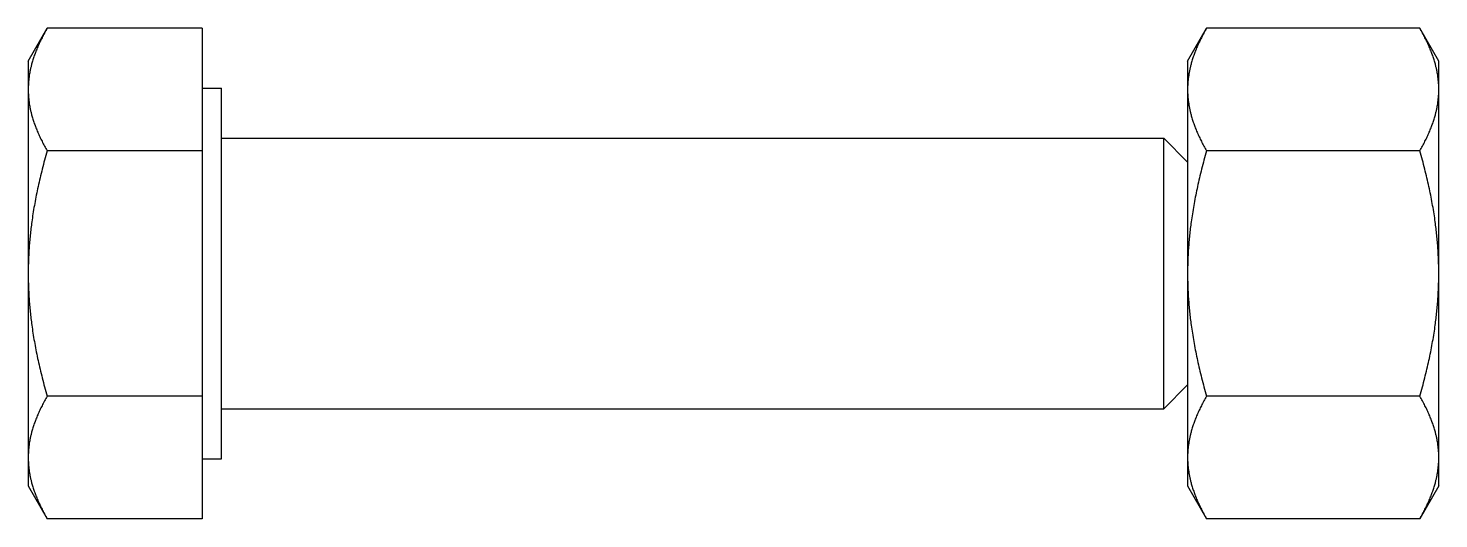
# Model space of a CAD drawing. Header units: millimetres. Extents: x 587 to 10361, y -8386 to 1488.
# Drawn here: x 2399.32 to 2435.82, y -63.68 to -50.98 of the extents above; entities that cross this region are included whole.
import ezdxf

# ---------------------------------------------------------------- set-up
doc = ezdxf.new("R2010")
doc.units = ezdxf.units.MM
doc.layers.add('Widoczne (ISO)', color=7, linetype='Continuous', lineweight=30)

msp = doc.modelspace()

# ---------------------------------------------------------------- linework, layer by layer
at = {"layer": 'Widoczne (ISO)'}
for p, q in [((2399.324, -51.828), (2399.815, -50.978)), ((2403.824, -50.978), (2399.815, -50.978)), ((2403.824, -50.978), (2403.824, -54.153)), ((2429.324, -51.828), (2429.815, -50.978)), ((2435.333, -50.978), (2429.815, -50.978)), ((2435.824, -51.828), (2435.333, -50.978)), ((2399.324, -51.828), (2399.324, -52.565)), ((2429.324, -51.828), (2429.324, -52.565)), ((2435.824, -52.565), (2435.824, -51.828)), ((2403.824, -52.528), (2404.324, -52.528)), ((2404.324, -62.128), (2404.324, -52.528)), ((2399.324, -52.565), (2399.324, -57.328)), ((2429.324, -52.565), (2429.324, -57.328)), ((2435.824, -57.328), (2435.824, -52.565)), ((2404.324, -53.828), (2428.71, -53.828)), ((2428.71, -60.828), (2428.71, -53.828)), ((2429.324, -54.442), (2428.71, -53.828)), ((2403.824, -54.153), (2399.815, -54.153)), ((2403.824, -54.153), (2403.824, -60.504)), ((2435.333, -54.153), (2429.815, -54.153)), ((2399.324, -57.328), (2399.324, -62.092)), ((2429.324, -57.328), (2429.324, -62.092)), ((2435.824, -62.092), (2435.824, -57.328)), ((2429.324, -60.215), (2428.71, -60.828)), ((2403.824, -60.504), (2399.815, -60.504)), ((2403.824, -60.504), (2403.824, -63.679)), ((2435.333, -60.504), (2429.815, -60.504)), ((2404.324, -60.828), (2428.71, -60.828)), ((2399.324, -62.092), (2399.324, -62.828)), ((2403.824, -62.128), (2404.324, -62.128)), ((2429.324, -62.092), (2429.324, -62.828)), ((2435.824, -62.828), (2435.824, -62.092)), ((2399.324, -62.828), (2399.815, -63.679)), ((2429.324, -62.828), (2429.815, -63.679)), ((2435.824, -62.828), (2435.333, -63.679)), ((2403.824, -63.679), (2399.815, -63.679)), ((2435.333, -63.679), (2429.815, -63.679))]:
    msp.add_line(p, q, dxfattribs=at)
for points in [[(2399.815, -50.978), (2399.324, -51.828), (2399.324, -52.565)], [(2429.815, -50.978), (2429.324, -51.828), (2429.324, -52.565)], [(2435.824, -52.565), (2435.824, -51.828), (2435.333, -50.978)], [(2399.324, -52.565), (2399.324, -53.302), (2399.815, -54.153)], [(2429.324, -52.565), (2429.324, -53.302), (2429.815, -54.153)], [(2435.333, -54.153), (2435.824, -53.302), (2435.824, -52.565)], [(2399.815, -54.153), (2399.324, -55.855), (2399.324, -57.328)], [(2429.815, -54.153), (2429.324, -55.855), (2429.324, -57.328)], [(2435.824, -57.328), (2435.824, -55.855), (2435.333, -54.153)], [(2399.324, -57.328), (2399.324, -58.802), (2399.815, -60.504)], [(2429.324, -57.328), (2429.324, -58.802), (2429.815, -60.504)], [(2435.333, -60.504), (2435.824, -58.802), (2435.824, -57.328)], [(2399.815, -60.504), (2399.324, -61.355), (2399.324, -62.092)], [(2429.815, -60.504), (2429.324, -61.355), (2429.324, -62.092)], [(2435.824, -62.092), (2435.824, -61.355), (2435.333, -60.504)], [(2399.324, -62.092), (2399.324, -62.828), (2399.815, -63.679)], [(2429.324, -62.092), (2429.324, -62.828), (2429.815, -63.679)], [(2435.333, -63.679), (2435.824, -62.828), (2435.824, -62.092)]]:
    msp.add_rational_spline(points, [1, 1.0379548493, 1], degree=2, dxfattribs=at)

doc.saveas('drawing.dxf')
